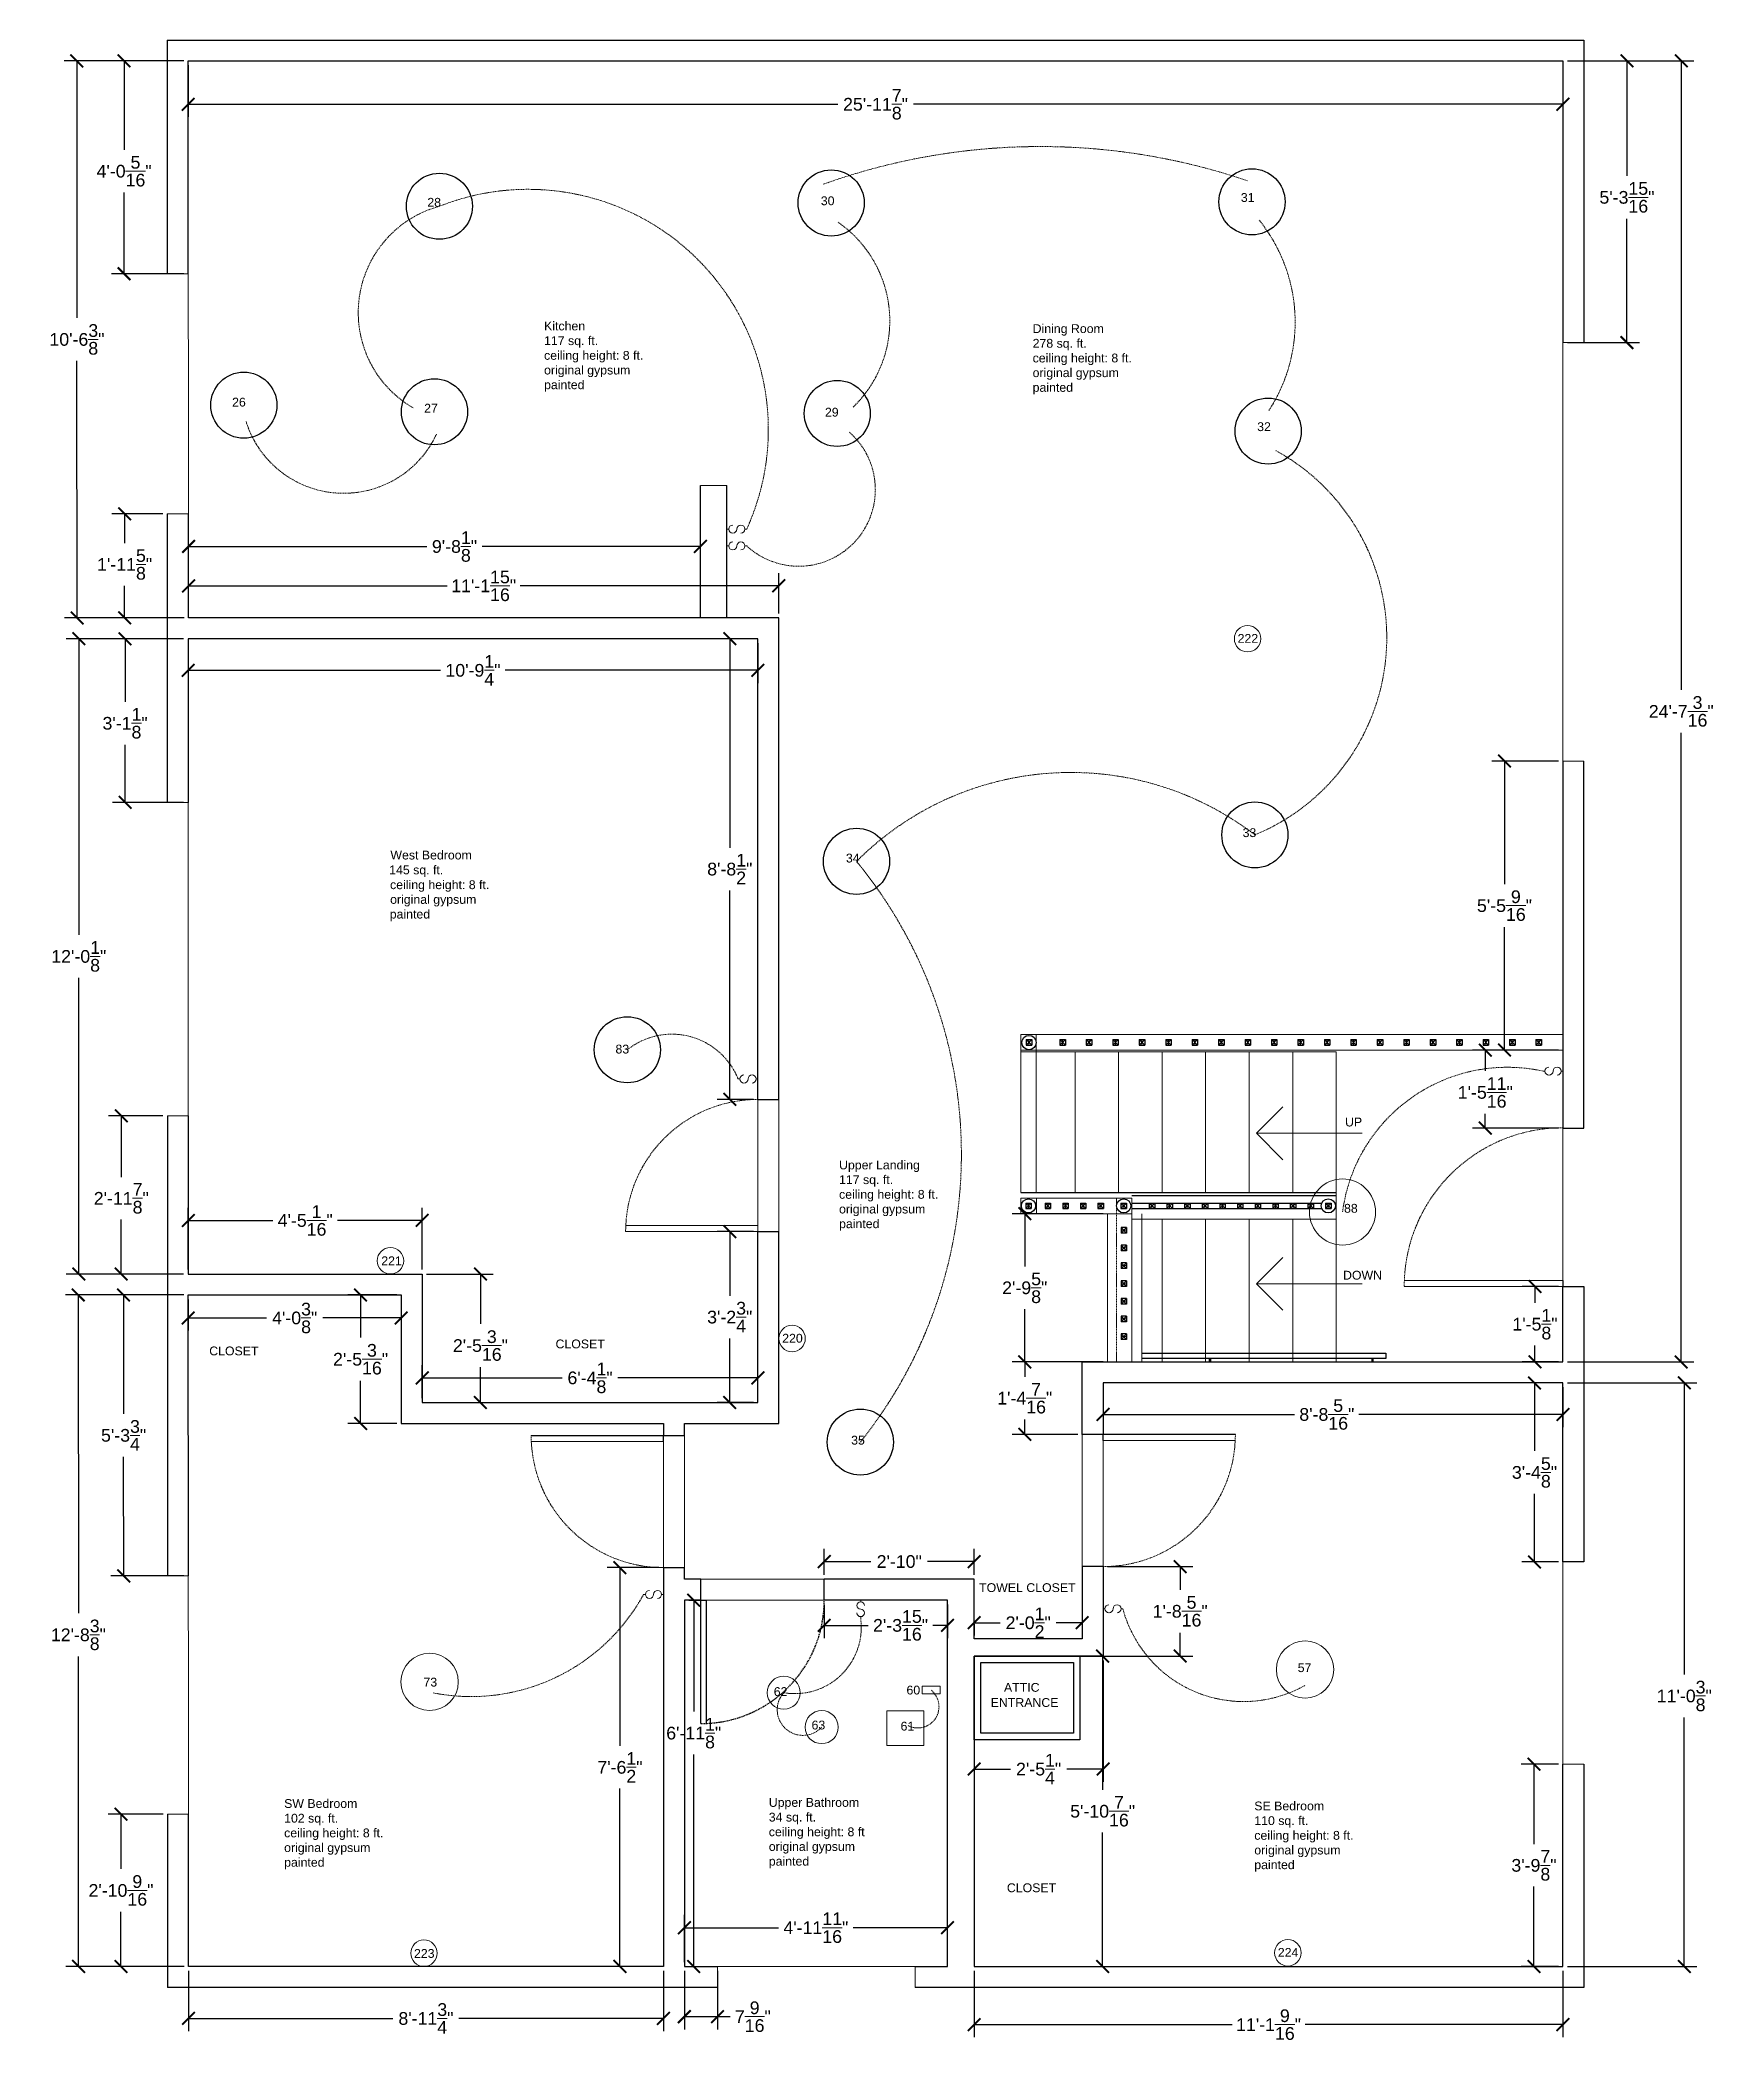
# Model space of a CAD drawing. Header units: inches. Extents: x 6 to 388, y 74 to 528.
import ezdxf

# ---------------------------------------------------------------- set-up
doc = ezdxf.new("R2010")
doc.units = ezdxf.units.IN
doc.header["$MEASUREMENT"] = 0
doc.linetypes.add('DASHED2', pattern=[0.375, 0.25, -0.125])
doc.layers.get('0').update_dxf_attribs({"lineweight": 9})
for name, color, linetype, lineweight in [('A201-Dimensions', 7, 'Continuous', 9), ('A201-Floorplan-2nd-floor', 7, 'Continuous', 9), ('A201-RCP', 7, 'Continuous', 9), ('A201-Text', 7, 'Continuous', 9), ('E201-Electrical-2nd-floor', 1, 'Continuous', 9)]:
    doc.layers.add(name, color=color, linetype=linetype, lineweight=lineweight)
doc.styles.add('Annotative', font='Arial.ttf')
doc.styles.add('Small', font='Arial.ttf', dxfattribs={"height": 0.125})
doc.styles.get("Standard").update_dxf_attribs({"font": 'Arial.ttf'})
doc.dimstyles.new('Annotative', dxfattribs={"dimtxt": 0.18, "dimasz": 0.18, "dimexe": 0.18, "dimexo": 0.0625, "dimgap": 0.09, "dimtad": 0, "dimtih": 1, "dimtoh": 1, "dimdec": 4, "dimzin": 0, "dimdsep": 46, "dimlunit": 4, "dimtxsty": 'Annotative', "dimblk": 'ARCHTICK', "dimblk1": 'ARCHTICK', "dimblk2": 'ARCHTICK', "dimcen": 0.09, "dimadec": 0, "dimazin": 0, "dimtfac": 1, "dimtdec": 4, "dimtofl": 0, "dimtmove": 0, "dimatfit": 3, "dimldrblk": 'ARCHTICK', "dimfxl": 1, "dimtolj": 1, "dimtzin": 0, "dimarcsym": 0})

# ---------------------------------------------------------------- blocks, each defined once
blk = doc.blocks.new('L2-banister-rail')
at = {"layer": 'A201-Floorplan-2nd-floor', "lineweight": -3}
for p, q in [((292.34, -354.55), (291.09, -355.8)), ((292.34, -355.8), (291.09, -354.55)), ((291.09, -354.55), (291.09, -355.8)), ((291.09, -354.55), (292.34, -354.55)), ((291.09, -355.8), (292.34, -355.8)), ((292.34, -354.55), (292.34, -355.8))]:
    blk.add_line(p, q, dxfattribs=at)
at = {"layer": 'A201-Floorplan-2nd-floor', "lineweight": 5}
blk.add_line((291.71, -355.8), (291.71, -354.55), dxfattribs=at)
blk = doc.blocks.new('L1-pt-5-bannister-ball')
at = {"layer": 'A201-Floorplan-2nd-floor', "lineweight": -3}
blk.add_circle((298.59, -355.2), 1.61, dxfattribs=at)
at = {"color": 1, "lineweight": 5}
blk.add_blockref('L2-banister-rail', (6.88, -0.02), dxfattribs=at)
blk = doc.blocks.new('L2-SW-bannister-ball')
at = {"layer": 'A201-Floorplan-2nd-floor', "lineweight": -3}
blk.add_circle((231.61, -355.22), 1.62, dxfattribs=at)
at = {"color": 1, "lineweight": 5}
blk.add_blockref('L2-banister-rail', (-60.1, -0.01), dxfattribs=at)
blk = doc.blocks.new('L2-south-stairway-handrail-to-L1')
at = {"layer": 'A201-Floorplan-2nd-floor', "lineweight": -3}
for p, q in [((-44.12, 1.25), (11.23, 1.25)), ((11.23, 0), (-44.12, 0)), ((-28.71, -0.75), (-28.71, 0)), ((-28.46, -0.75), (-28.46, 0)), ((8.09, 0), (8.09, -0.75)), ((8.34, 0), (8.34, -0.75)), ((11.23, 1.25), (11.23, 0))]:
    blk.add_line(p, q, dxfattribs=at)
blk = doc.blocks.new('L1-arrow')
at = {"lineweight": 5}
for p, q in [((188.32, -365.98), (182.32, -359.98)), ((182.32, -365.98), (164.32, -365.98)), ((182.32, -365.98), (188.32, -365.98)), ((188.32, -365.98), (182.32, -371.98))]:
    blk.add_line(p, q, dxfattribs=at)
blk = doc.blocks.new('_ArchTick')
at = {"color": 0, "linetype": 'ByBlock', "lineweight": 30, "const_width": 0.15}
blk.add_lwpolyline([(-0.5, -0.5), (0.5, 0.5)], dxfattribs=at)
blk = doc.blocks.new('*D604')
at = {"layer": 'A201-Dimensions', "color": 0, "lineweight": -2, "transparency": 16777216}
for p, q in [((39.7, 242.17), (39.7, 235.07)), ((88.04, 242.17), (88.04, 235.07)), ((39.7, 237.95), (57.5, 237.95)), ((88.04, 237.95), (70.24, 237.95))]:
    blk.add_line(p, q, dxfattribs=at)
at = {"layer": 'A201-Dimensions', "color": 0, "lineweight": -2, "transparency": 16777216, "xscale": 2.88, "yscale": 2.88, "zscale": 2.88, "rotation": 180}
blk.add_blockref('_ArchTick', (39.7, 237.95), dxfattribs=at)
at = {"layer": 'A201-Dimensions', "color": 0, "lineweight": -2, "transparency": 16777216, "xscale": 2.88, "yscale": 2.88, "zscale": 2.88}
blk.add_blockref('_ArchTick', (88.04, 237.95), dxfattribs=at)
at = {"layer": 'A201-Dimensions', "color": 0, "lineweight": 5, "transparency": 16777216, "insert": (63.87, 237.95), "char_height": 2.88, "attachment_point": 5, "style": 'Annotative'}
blk.add_mtext('\\A1;4\'-0{\\H1x;\\S3/8;}"', dxfattribs=at)
blk = doc.blocks.new('*D606')
at = {"layer": 'A201-Dimensions', "color": 0, "lineweight": -2, "transparency": 16777216}
for p, q in [((93.79, 247.92), (108.88, 247.92)), ((106, 247.92), (106, 236.58)), ((106, 218.76), (106, 226.81)), ((93.79, 218.76), (108.88, 218.76))]:
    blk.add_line(p, q, dxfattribs=at)
at = {"layer": 'A201-Dimensions', "color": 0, "lineweight": -2, "transparency": 16777216, "xscale": 2.88, "yscale": 2.88, "zscale": 2.88}
for p, rotation in [((106, 247.92), 90), ((106, 218.76), 270)]:
    blk.add_blockref('_ArchTick', p, dxfattribs=dict(at, rotation=rotation))
at = {"layer": 'A201-Dimensions', "color": 0, "lineweight": 5, "transparency": 16777216, "insert": (106, 231.69), "char_height": 2.88, "attachment_point": 5, "style": 'Annotative'}
blk.add_mtext('\\A1;2\'-5{\\H1x;\\S3/16;}"', dxfattribs=at)
blk = doc.blocks.new('*D607')
at = {"layer": 'A201-Dimensions', "color": 0, "lineweight": -2, "transparency": 16777216}
for p, q in [((39.67, 391.04), (39.67, 382)), ((168.94, 391.04), (168.94, 382)), ((39.67, 384.88), (96.96, 384.88)), ((168.94, 384.88), (111.65, 384.88))]:
    blk.add_line(p, q, dxfattribs=at)
at = {"layer": 'A201-Dimensions', "color": 0, "lineweight": -2, "transparency": 16777216, "xscale": 2.88, "yscale": 2.88, "zscale": 2.88, "rotation": 180}
blk.add_blockref('_ArchTick', (39.67, 384.88), dxfattribs=at)
at = {"layer": 'A201-Dimensions', "color": 0, "lineweight": -2, "transparency": 16777216, "xscale": 2.88, "yscale": 2.88, "zscale": 2.88}
blk.add_blockref('_ArchTick', (168.94, 384.88), dxfattribs=at)
at = {"layer": 'A201-Dimensions', "color": 0, "lineweight": 5, "transparency": 16777216, "insert": (104.31, 384.88), "char_height": 2.88, "attachment_point": 5, "style": 'Annotative'}
blk.add_mtext('\\A1;10\'-9{\\H1x;\\S1/4;}"', dxfattribs=at)
blk = doc.blocks.new('*D608')
at = {"layer": 'A201-Dimensions', "color": 0, "lineweight": -2, "transparency": 16777216}
for p, q in [((39.7, 522.16), (39.7, 510.43)), ((351.57, 522.16), (351.57, 510.43)), ((39.7, 513.31), (187.06, 513.31)), ((351.57, 513.31), (204.21, 513.31))]:
    blk.add_line(p, q, dxfattribs=at)
at = {"layer": 'A201-Dimensions', "color": 0, "lineweight": -2, "transparency": 16777216, "xscale": 2.88, "yscale": 2.88, "zscale": 2.88, "rotation": 180}
blk.add_blockref('_ArchTick', (39.7, 513.31), dxfattribs=at)
at = {"layer": 'A201-Dimensions', "color": 0, "lineweight": -2, "transparency": 16777216, "xscale": 2.88, "yscale": 2.88, "zscale": 2.88}
blk.add_blockref('_ArchTick', (351.57, 513.31), dxfattribs=at)
at = {"layer": 'A201-Dimensions', "color": 0, "lineweight": 5, "transparency": 16777216, "insert": (195.63, 513.31), "char_height": 2.88, "attachment_point": 5, "style": 'Annotative'}
blk.add_mtext('\\A1;25\'-11{\\H1x;\\S7/8;}"', dxfattribs=at)
blk = doc.blocks.new('*D609')
at = {"layer": 'A201-Dimensions', "color": 0, "lineweight": -2, "transparency": 16777216}
for p, q in [((153.26, 173.93), (157.27, 173.93)), ((154.39, 173.93), (154.39, 148.63)), ((154.39, 90.83), (154.39, 138.9)), ((153.26, 90.83), (157.27, 90.83))]:
    blk.add_line(p, q, dxfattribs=at)
at = {"layer": 'A201-Dimensions', "color": 0, "lineweight": -2, "transparency": 16777216, "xscale": 2.88, "yscale": 2.88, "zscale": 2.88}
for p, rotation in [((154.39, 173.93), 90), ((154.39, 90.83), 270)]:
    blk.add_blockref('_ArchTick', p, dxfattribs=dict(at, rotation=rotation))
at = {"layer": 'A201-Dimensions', "color": 0, "lineweight": 5, "transparency": 16777216, "insert": (154.39, 143.76), "char_height": 2.88, "attachment_point": 5, "style": 'Annotative'}
blk.add_mtext('\\A1;6\'-11{\\H1x;\\S1/8;}"', dxfattribs=at)
blk = doc.blocks.new('*D610')
at = {"layer": 'A201-Dimensions', "color": 0, "lineweight": -2, "transparency": 16777216}
for p, q in [((247.26, 222.22), (247.26, 213.18)), ((351.57, 222.22), (351.57, 213.18)), ((247.26, 216.06), (290.71, 216.06)), ((351.57, 216.06), (305.3, 216.06))]:
    blk.add_line(p, q, dxfattribs=at)
at = {"layer": 'A201-Dimensions', "color": 0, "lineweight": -2, "transparency": 16777216, "xscale": 2.88, "yscale": 2.88, "zscale": 2.88, "rotation": 180}
blk.add_blockref('_ArchTick', (247.26, 216.06), dxfattribs=at)
at = {"layer": 'A201-Dimensions', "color": 0, "lineweight": -2, "transparency": 16777216, "xscale": 2.88, "yscale": 2.88, "zscale": 2.88}
blk.add_blockref('_ArchTick', (351.57, 216.06), dxfattribs=at)
at = {"layer": 'A201-Dimensions', "color": 0, "lineweight": 5, "transparency": 16777216, "insert": (298.01, 216.06), "char_height": 2.88, "attachment_point": 5, "style": 'Annotative'}
blk.add_mtext('\\A1;8\'-8{\\H1x;\\S5/16;}"', dxfattribs=at)
blk = doc.blocks.new('*D611')
at = {"layer": 'A201-Dimensions', "color": 0, "lineweight": -2, "transparency": 16777216}
for p, q in [((352.57, 223.22), (381.98, 223.22)), ((379.1, 223.22), (379.1, 157.07)), ((379.1, 90.83), (379.1, 147.3)), ((352.57, 90.83), (381.98, 90.83))]:
    blk.add_line(p, q, dxfattribs=at)
at = {"layer": 'A201-Dimensions', "color": 0, "lineweight": -2, "transparency": 16777216, "xscale": 2.88, "yscale": 2.88, "zscale": 2.88}
for p, rotation in [((379.1, 223.22), 90), ((379.1, 90.83), 270)]:
    blk.add_blockref('_ArchTick', p, dxfattribs=dict(at, rotation=rotation))
at = {"layer": 'A201-Dimensions', "color": 0, "lineweight": 5, "transparency": 16777216, "insert": (379.1, 152.19), "char_height": 2.88, "attachment_point": 5, "style": 'Annotative'}
blk.add_mtext('\\A1;11\'-0{\\H1x;\\S3/8;}"', dxfattribs=at)
blk = doc.blocks.new('*D579')
at = {"layer": 'A201-Dimensions', "color": 0, "lineweight": -2, "transparency": 16777216}
for p, q in [((33.95, 420.41), (22.41, 420.41)), ((25.29, 420.41), (25.29, 413.75)), ((25.29, 396.79), (25.29, 404.08)), ((33.95, 396.79), (22.41, 396.79))]:
    blk.add_line(p, q, dxfattribs=at)
at = {"layer": 'A201-Dimensions', "color": 0, "lineweight": -2, "transparency": 16777216, "xscale": 2.88, "yscale": 2.88, "zscale": 2.88}
for p, rotation in [((25.29, 420.41), 90), ((25.29, 396.79), 270)]:
    blk.add_blockref('_ArchTick', p, dxfattribs=dict(at, rotation=rotation))
at = {"layer": 'A201-Dimensions', "color": 0, "lineweight": 5, "transparency": 16777216, "insert": (25.29, 408.91), "char_height": 2.88, "attachment_point": 5, "style": 'Annotative'}
blk.add_mtext('\\A1;1\'-11{\\H1x;\\S5/8;}"', dxfattribs=at)
blk = doc.blocks.new('*D580')
at = {"layer": 'A201-Dimensions', "color": 0, "lineweight": -2, "transparency": 16777216}
for p, q in [((33.98, 283.79), (21.65, 283.79)), ((24.53, 283.79), (24.53, 269.9)), ((24.53, 247.92), (24.53, 260.28)), ((33.98, 247.92), (21.65, 247.92))]:
    blk.add_line(p, q, dxfattribs=at)
at = {"layer": 'A201-Dimensions', "color": 0, "lineweight": -2, "transparency": 16777216, "xscale": 2.88, "yscale": 2.88, "zscale": 2.88}
for p, rotation in [((24.53, 283.79), 90), ((24.53, 247.92), 270)]:
    blk.add_blockref('_ArchTick', p, dxfattribs=dict(at, rotation=rotation))
at = {"layer": 'A201-Dimensions', "color": 0, "lineweight": 5, "transparency": 16777216, "insert": (24.53, 265.09), "char_height": 2.88, "attachment_point": 5, "style": 'Annotative'}
blk.add_mtext('\\A1;2\'-11{\\H1x;\\S7/8;}"', dxfattribs=at)
blk = doc.blocks.new('*D581')
at = {"layer": 'A201-Dimensions', "color": 0, "lineweight": -2, "transparency": 16777216}
for p, q in [((34.01, 125.39), (21.58, 125.39)), ((24.46, 125.39), (24.46, 112.95)), ((24.46, 90.83), (24.46, 103.18)), ((34.02, 90.83), (21.58, 90.83))]:
    blk.add_line(p, q, dxfattribs=at)
at = {"layer": 'A201-Dimensions', "color": 0, "lineweight": -2, "transparency": 16777216, "xscale": 2.88, "yscale": 2.88, "zscale": 2.88}
for p, rotation in [((24.46, 125.39), 90), ((24.46, 90.83), 270)]:
    blk.add_blockref('_ArchTick', p, dxfattribs=dict(at, rotation=rotation))
at = {"layer": 'A201-Dimensions', "color": 0, "lineweight": 5, "transparency": 16777216, "insert": (24.46, 108.07), "char_height": 2.88, "attachment_point": 5, "style": 'Annotative'}
blk.add_mtext('\\A1;2\'-10{\\H1x;\\S9/16;}"', dxfattribs=at)
blk = doc.blocks.new('attic-entrance')
at = {"layer": 'A201-Floorplan-2nd-floor', "lineweight": 30}
blk.add_lwpolyline([(24, -19), (0, -19), (0, 0), (24, 0)], close=True, dxfattribs=at)
at = {"layer": 'A201-Text', "lineweight": 5}
for s, p in [('ATTIC', (6.76, -8.11)), ('ENTRANCE', (3.75, -11.55))]:
    blk.add_text(s, height=2, dxfattribs=at).set_placement(p)
blk = doc.blocks.new('*D582')
at = {"layer": 'A201-Dimensions', "color": 0, "lineweight": -2, "transparency": 16777216}
for p, q in [((218.01, 168.8), (223.92, 168.8)), ((218.01, 168.45), (218.01, 165.92)), ((242.51, 168.8), (236.6, 168.8)), ((242.51, 168.45), (242.51, 165.92))]:
    blk.add_line(p, q, dxfattribs=at)
at = {"layer": 'A201-Dimensions', "color": 0, "lineweight": -2, "transparency": 16777216, "xscale": 2.88, "yscale": 2.88, "zscale": 2.88, "rotation": 180}
blk.add_blockref('_ArchTick', (218.01, 168.8), dxfattribs=at)
at = {"layer": 'A201-Dimensions', "color": 0, "lineweight": -2, "transparency": 16777216, "xscale": 2.88, "yscale": 2.88, "zscale": 2.88}
blk.add_blockref('_ArchTick', (242.51, 168.8), dxfattribs=at)
at = {"layer": 'A201-Dimensions', "color": 0, "lineweight": 5, "transparency": 16777216, "insert": (230.26, 168.8), "char_height": 2.88, "attachment_point": 5, "style": 'Annotative'}
blk.add_mtext('\\A1;2\'-0{\\H1x;\\S1/2;}"', dxfattribs=at)
blk = doc.blocks.new('*D583')
at = {"layer": 'A201-Dimensions', "color": 0, "lineweight": -2, "transparency": 16777216}
for p, q in [((152.26, 89.83), (152.26, 76.55)), ((159.81, 89.83), (159.81, 76.55)), ((152.26, 79.43), (159.81, 79.43)), ((159.81, 79.43), (162.69, 79.43))]:
    blk.add_line(p, q, dxfattribs=at)
at = {"layer": 'A201-Dimensions', "color": 0, "lineweight": -2, "transparency": 16777216, "xscale": 2.88, "yscale": 2.88, "zscale": 2.88, "rotation": 180}
blk.add_blockref('_ArchTick', (152.26, 79.43), dxfattribs=at)
at = {"layer": 'A201-Dimensions', "color": 0, "lineweight": -2, "transparency": 16777216, "xscale": 2.88, "yscale": 2.88, "zscale": 2.88}
blk.add_blockref('_ArchTick', (159.81, 79.43), dxfattribs=at)
at = {"layer": 'A201-Dimensions', "color": 0, "lineweight": 5, "transparency": 16777216, "insert": (167.8, 79.43), "char_height": 2.88, "attachment_point": 5, "style": 'Annotative'}
blk.add_mtext('\\A1;7{\\H1x;\\S9/16;}"', dxfattribs=at)
blk = doc.blocks.new('*D584')
at = {"layer": 'A201-Dimensions', "color": 0, "lineweight": -2, "transparency": 16777216}
for p, q in [((184.01, 179.68), (184.01, 185.55)), ((184.01, 182.67), (194.6, 182.67)), ((218.01, 182.67), (207.42, 182.67)), ((218.01, 179.68), (218.01, 185.55))]:
    blk.add_line(p, q, dxfattribs=at)
at = {"layer": 'A201-Dimensions', "color": 0, "lineweight": -2, "transparency": 16777216, "xscale": 2.88, "yscale": 2.88, "zscale": 2.88, "rotation": 180}
blk.add_blockref('_ArchTick', (184.01, 182.67), dxfattribs=at)
at = {"layer": 'A201-Dimensions', "color": 0, "lineweight": -2, "transparency": 16777216, "xscale": 2.88, "yscale": 2.88, "zscale": 2.88}
blk.add_blockref('_ArchTick', (218.01, 182.67), dxfattribs=at)
at = {"layer": 'A201-Dimensions', "color": 0, "lineweight": 5, "transparency": 16777216, "insert": (201.01, 182.67), "char_height": 2.88, "attachment_point": 5, "style": 'Annotative'}
blk.add_mtext('\\A1;2\'-10"', dxfattribs=at)
blk = doc.blocks.new('*D585')
at = {"layer": 'A201-Dimensions', "color": 0, "lineweight": -2, "transparency": 16777216}
for p, q in [((38.72, 243.17), (22.17, 243.16)), ((25.05, 243.16), (25.06, 216.18)), ((25.07, 179.41), (25.06, 206.46)), ((38.74, 179.42), (22.19, 179.41))]:
    blk.add_line(p, q, dxfattribs=at)
at = {"layer": 'A201-Dimensions', "color": 0, "lineweight": -2, "transparency": 16777216, "xscale": 2.88, "yscale": 2.88, "zscale": 2.88}
for p, rotation in [((25.05, 243.16), 90.01894943172167), ((25.07, 179.41), 270.0189494317216)]:
    blk.add_blockref('_ArchTick', p, dxfattribs=dict(at, rotation=rotation))
at = {"layer": 'A201-Dimensions', "color": 0, "lineweight": 5, "transparency": 16777216, "insert": (25.06, 211.32), "char_height": 2.88, "attachment_point": 5, "style": 'Annotative'}
blk.add_mtext('\\A1;5\'-3{\\H1x;\\S3/4;}"', dxfattribs=at)
blk = doc.blocks.new('*D586')
at = {"layer": 'A201-Dimensions', "color": 0, "lineweight": -2, "transparency": 16777216}
for p, q in [((247.26, 261.6), (226.6, 261.6)), ((229.48, 261.6), (229.48, 249.65)), ((229.48, 227.97), (229.48, 239.93)), ((247.26, 227.97), (226.6, 227.97))]:
    blk.add_line(p, q, dxfattribs=at)
at = {"layer": 'A201-Dimensions', "color": 0, "lineweight": -2, "transparency": 16777216, "xscale": 2.88, "yscale": 2.88, "zscale": 2.88}
for p, rotation in [((229.48, 261.6), 90), ((229.48, 227.97), 270)]:
    blk.add_blockref('_ArchTick', p, dxfattribs=dict(at, rotation=rotation))
at = {"layer": 'A201-Dimensions', "color": 0, "lineweight": 5, "transparency": 16777216, "insert": (229.48, 244.79), "char_height": 2.88, "attachment_point": 5, "style": 'Annotative'}
blk.add_mtext('\\A1;2\'-9{\\H1x;\\S5/8;}"', dxfattribs=at)
blk = doc.blocks.new('*D587')
at = {"layer": 'A201-Dimensions', "color": 0, "lineweight": -2, "transparency": 16777216}
for p, q in [((241.51, 227.97), (226.6, 227.97)), ((229.48, 227.97), (229.48, 224.57)), ((229.48, 211.54), (229.48, 214.94)), ((241.51, 211.54), (226.6, 211.54))]:
    blk.add_line(p, q, dxfattribs=at)
at = {"layer": 'A201-Dimensions', "color": 0, "lineweight": -2, "transparency": 16777216, "xscale": 2.88, "yscale": 2.88, "zscale": 2.88}
for p, rotation in [((229.48, 227.97), 90), ((229.48, 211.54), 270)]:
    blk.add_blockref('_ArchTick', p, dxfattribs=dict(at, rotation=rotation))
at = {"layer": 'A201-Dimensions', "color": 0, "lineweight": 5, "transparency": 16777216, "insert": (229.48, 219.75), "char_height": 2.88, "attachment_point": 5, "style": 'Annotative'}
blk.add_mtext('\\A1;1\'-4{\\H1x;\\S7/16;}"', dxfattribs=at)
blk = doc.blocks.new('*D588')
at = {"layer": 'A201-Dimensions', "color": 0, "lineweight": -2, "transparency": 16777216}
for p, q in [((167.94, 257.53), (159.68, 257.53)), ((162.56, 257.53), (162.56, 243)), ((162.56, 218.76), (162.56, 233.29)), ((167.94, 218.76), (159.68, 218.76))]:
    blk.add_line(p, q, dxfattribs=at)
at = {"layer": 'A201-Dimensions', "color": 0, "lineweight": -2, "transparency": 16777216, "xscale": 2.88, "yscale": 2.88, "zscale": 2.88}
for p, rotation in [((162.56, 257.53), 90), ((162.56, 218.76), 270)]:
    blk.add_blockref('_ArchTick', p, dxfattribs=dict(at, rotation=rotation))
at = {"layer": 'A201-Dimensions', "color": 0, "lineweight": 5, "transparency": 16777216, "insert": (162.56, 238.15), "char_height": 2.88, "attachment_point": 5, "style": 'Annotative'}
blk.add_mtext('\\A1;3\'-2{\\H1x;\\S3/4;}"', dxfattribs=at)
blk = doc.blocks.new('*D589')
at = {"layer": 'A201-Dimensions', "color": 0, "lineweight": -2, "transparency": 16777216}
for p, q in [((248.26, 181.54), (267.62, 181.54)), ((264.74, 181.54), (264.74, 176.26)), ((264.74, 161.25), (264.74, 166.54)), ((248.26, 161.25), (267.62, 161.25))]:
    blk.add_line(p, q, dxfattribs=at)
at = {"layer": 'A201-Dimensions', "color": 0, "lineweight": -2, "transparency": 16777216, "xscale": 2.88, "yscale": 2.88, "zscale": 2.88}
for p, rotation in [((264.74, 181.54), 90), ((264.74, 161.25), 270)]:
    blk.add_blockref('_ArchTick', p, dxfattribs=dict(at, rotation=rotation))
at = {"layer": 'A201-Dimensions', "color": 0, "lineweight": 5, "transparency": 16777216, "insert": (264.74, 171.4), "char_height": 2.88, "attachment_point": 5, "style": 'Annotative'}
blk.add_mtext('\\A1;1\'-8{\\H1x;\\S5/16;}"', dxfattribs=at)
blk = doc.blocks.new('*D590')
at = {"layer": 'A201-Dimensions', "color": 0, "lineweight": -2, "transparency": 16777216}
for p, q in [((350.57, 136.7), (342.12, 136.7)), ((345, 136.7), (345, 118.6)), ((345, 90.83), (345, 108.93)), ((350.57, 90.83), (342.12, 90.83))]:
    blk.add_line(p, q, dxfattribs=at)
at = {"layer": 'A201-Dimensions', "color": 0, "lineweight": -2, "transparency": 16777216, "xscale": 2.88, "yscale": 2.88, "zscale": 2.88}
for p, rotation in [((345, 136.7), 90), ((345, 90.83), 270)]:
    blk.add_blockref('_ArchTick', p, dxfattribs=dict(at, rotation=rotation))
at = {"layer": 'A201-Dimensions', "color": 0, "lineweight": 5, "transparency": 16777216, "insert": (345, 113.76), "char_height": 2.88, "attachment_point": 5, "style": 'Annotative'}
blk.add_mtext('\\A1;3\'-9{\\H1x;\\S7/8;}"', dxfattribs=at)
blk = doc.blocks.new('*D591')
at = {"layer": 'A201-Dimensions', "color": 0, "lineweight": -2, "transparency": 16777216}
for p, q in [((218.01, 160.25), (218.01, 132.72)), ((247.26, 160.25), (247.26, 132.72)), ((218.01, 135.6), (226.25, 135.6)), ((247.26, 135.6), (239.02, 135.6))]:
    blk.add_line(p, q, dxfattribs=at)
at = {"layer": 'A201-Dimensions', "color": 0, "lineweight": -2, "transparency": 16777216, "xscale": 2.88, "yscale": 2.88, "zscale": 2.88, "rotation": 180}
blk.add_blockref('_ArchTick', (218.01, 135.6), dxfattribs=at)
at = {"layer": 'A201-Dimensions', "color": 0, "lineweight": -2, "transparency": 16777216, "xscale": 2.88, "yscale": 2.88, "zscale": 2.88}
blk.add_blockref('_ArchTick', (247.26, 135.6), dxfattribs=at)
at = {"layer": 'A201-Dimensions', "color": 0, "lineweight": 5, "transparency": 16777216, "insert": (232.63, 135.6), "char_height": 2.88, "attachment_point": 5, "style": 'Annotative'}
blk.add_mtext('\\A1;2\'-5{\\H1x;\\S1/4;}"', dxfattribs=at)
blk = doc.blocks.new('*D688')
at = {"layer": 'A201-Dimensions', "color": 0, "lineweight": -2, "transparency": 16777216}
for p, q in [((184.01, 172.93), (184.01, 165.33)), ((211.94, 172.93), (211.94, 165.33)), ((184.01, 168.21), (193.97, 168.21)), ((211.94, 168.21), (208.62, 168.21))]:
    blk.add_line(p, q, dxfattribs=at)
at = {"layer": 'A201-Dimensions', "color": 0, "lineweight": -2, "transparency": 16777216, "xscale": 2.88, "yscale": 2.88, "zscale": 2.88, "rotation": 180}
blk.add_blockref('_ArchTick', (184.01, 168.21), dxfattribs=at)
at = {"layer": 'A201-Dimensions', "color": 0, "lineweight": -2, "transparency": 16777216, "xscale": 2.88, "yscale": 2.88, "zscale": 2.88}
blk.add_blockref('_ArchTick', (211.94, 168.21), dxfattribs=at)
at = {"layer": 'A201-Dimensions', "color": 0, "lineweight": 5, "transparency": 16777216, "insert": (201.3, 168.21), "char_height": 2.88, "attachment_point": 5, "style": 'Annotative'}
blk.add_mtext('\\A1;2\'-3{\\H1x;\\S15/16;}"', dxfattribs=at)
blk = doc.blocks.new('*D593')
at = {"layer": 'A201-Dimensions', "color": 0, "lineweight": -2, "transparency": 16777216}
for p, q in [((38.67, 392.04), (22.51, 392.04)), ((25.39, 392.04), (25.39, 377.73)), ((25.39, 354.92), (25.39, 368.01)), ((38.68, 354.92), (22.51, 354.92))]:
    blk.add_line(p, q, dxfattribs=at)
at = {"layer": 'A201-Dimensions', "color": 0, "lineweight": -2, "transparency": 16777216, "xscale": 2.88, "yscale": 2.88, "zscale": 2.88}
for p, rotation in [((25.39, 392.04), 90), ((25.39, 354.92), 270)]:
    blk.add_blockref('_ArchTick', p, dxfattribs=dict(at, rotation=rotation))
at = {"layer": 'A201-Dimensions', "color": 0, "lineweight": 5, "transparency": 16777216, "insert": (25.39, 372.87), "char_height": 2.88, "attachment_point": 5, "style": 'Annotative'}
blk.add_mtext('\\A1;3\'-1{\\H1x;\\S1/8;}"', dxfattribs=at)
blk = doc.blocks.new('*D594')
at = {"layer": 'A201-Dimensions', "color": 0, "lineweight": -2, "transparency": 16777216}
for p, q in [((167.94, 392.04), (159.69, 392.04)), ((162.57, 392.04), (162.57, 344.62)), ((162.57, 287.53), (162.57, 334.95)), ((167.94, 287.53), (159.69, 287.53))]:
    blk.add_line(p, q, dxfattribs=at)
at = {"layer": 'A201-Dimensions', "color": 0, "lineweight": -2, "transparency": 16777216, "xscale": 2.88, "yscale": 2.88, "zscale": 2.88}
for p, rotation in [((162.57, 392.04), 90), ((162.57, 287.53), 270)]:
    blk.add_blockref('_ArchTick', p, dxfattribs=dict(at, rotation=rotation))
at = {"layer": 'A201-Dimensions', "color": 0, "lineweight": 5, "transparency": 16777216, "insert": (162.57, 339.79), "char_height": 2.88, "attachment_point": 5, "style": 'Annotative'}
blk.add_mtext('\\A1;8\'-8{\\H1x;\\S1/2;}"', dxfattribs=at)
blk = doc.blocks.new('*D595')
at = {"layer": 'A201-Dimensions', "color": 0, "lineweight": -2, "transparency": 16777216}
for p, q in [((38.7, 523.16), (22.29, 523.16)), ((25.17, 523.16), (25.17, 502.98)), ((25.17, 474.85), (25.17, 493.26)), ((38.73, 474.85), (22.29, 474.85))]:
    blk.add_line(p, q, dxfattribs=at)
at = {"layer": 'A201-Dimensions', "color": 0, "lineweight": -2, "transparency": 16777216, "xscale": 2.88, "yscale": 2.88, "zscale": 2.88}
for p, rotation in [((25.17, 523.16), 90), ((25.17, 474.85), 270)]:
    blk.add_blockref('_ArchTick', p, dxfattribs=dict(at, rotation=rotation))
at = {"layer": 'A201-Dimensions', "color": 0, "lineweight": 5, "transparency": 16777216, "insert": (25.17, 498.12), "char_height": 2.88, "attachment_point": 5, "style": 'Annotative'}
blk.add_mtext('\\A1;4\'-0{\\H1x;\\S5/16;}"', dxfattribs=at)
blk = doc.blocks.new('*D596')
at = {"layer": 'A201-Dimensions', "color": 0, "lineweight": -2, "transparency": 16777216}
for p, q in [((352.57, 523.16), (368.97, 523.16)), ((366.09, 523.16), (366.09, 497.08)), ((366.09, 459.23), (366.09, 487.31)), ((352.57, 459.23), (368.97, 459.23))]:
    blk.add_line(p, q, dxfattribs=at)
at = {"layer": 'A201-Dimensions', "color": 0, "lineweight": -2, "transparency": 16777216, "xscale": 2.88, "yscale": 2.88, "zscale": 2.88}
for p, rotation in [((366.09, 523.16), 90), ((366.09, 459.23), 270)]:
    blk.add_blockref('_ArchTick', p, dxfattribs=dict(at, rotation=rotation))
at = {"layer": 'A201-Dimensions', "color": 0, "lineweight": 5, "transparency": 16777216, "insert": (366.09, 492.19), "char_height": 2.88, "attachment_point": 5, "style": 'Annotative'}
blk.add_mtext('\\A1;5\'-3{\\H1x;\\S15/16;}"', dxfattribs=at)
blk = doc.blocks.new('*D597')
at = {"layer": 'A201-Dimensions', "color": 0, "lineweight": -2, "transparency": 16777216}
for p, q in [((39.78, 397.79), (39.78, 415.86)), ((39.78, 412.98), (93.81, 412.98)), ((155.92, 412.98), (106.43, 412.98)), ((155.92, 397.79), (155.92, 415.86))]:
    blk.add_line(p, q, dxfattribs=at)
at = {"layer": 'A201-Dimensions', "color": 0, "lineweight": -2, "transparency": 16777216, "xscale": 2.88, "yscale": 2.88, "zscale": 2.88, "rotation": 180}
blk.add_blockref('_ArchTick', (39.78, 412.98), dxfattribs=at)
at = {"layer": 'A201-Dimensions', "color": 0, "lineweight": -2, "transparency": 16777216, "xscale": 2.88, "yscale": 2.88, "zscale": 2.88}
blk.add_blockref('_ArchTick', (155.92, 412.98), dxfattribs=at)
at = {"layer": 'A201-Dimensions', "color": 0, "lineweight": 5, "transparency": 16777216, "insert": (100.12, 412.98), "char_height": 2.88, "attachment_point": 5, "style": 'Annotative'}
blk.add_mtext('\\A1;9\'-8{\\H1x;\\S1/8;}"', dxfattribs=at)
blk = doc.blocks.new('*D598')
at = {"layer": 'A201-Dimensions', "color": 0, "lineweight": -2, "transparency": 16777216}
for p, q in [((350.57, 364.29), (335.43, 364.29)), ((338.31, 364.29), (338.31, 336.39)), ((338.31, 298.72), (338.31, 326.62)), ((350.57, 298.72), (335.43, 298.72))]:
    blk.add_line(p, q, dxfattribs=at)
at = {"layer": 'A201-Dimensions', "color": 0, "lineweight": -2, "transparency": 16777216, "xscale": 2.88, "yscale": 2.88, "zscale": 2.88}
for p, rotation in [((338.31, 364.29), 90), ((338.31, 298.72), 270)]:
    blk.add_blockref('_ArchTick', p, dxfattribs=dict(at, rotation=rotation))
at = {"layer": 'A201-Dimensions', "color": 0, "lineweight": 5, "transparency": 16777216, "insert": (338.31, 331.5), "char_height": 2.88, "attachment_point": 5, "style": 'Annotative'}
blk.add_mtext('\\A1;5\'-5{\\H1x;\\S9/16;}"', dxfattribs=at)
blk = doc.blocks.new('*D599')
at = {"layer": 'A201-Dimensions', "color": 0, "lineweight": -2, "transparency": 16777216}
for p, q in [((350.57, 245.1), (342.35, 245.1)), ((345.23, 245.1), (345.23, 241.4)), ((345.23, 227.97), (345.23, 231.68)), ((350.57, 227.97), (342.35, 227.97))]:
    blk.add_line(p, q, dxfattribs=at)
at = {"layer": 'A201-Dimensions', "color": 0, "lineweight": -2, "transparency": 16777216, "xscale": 2.88, "yscale": 2.88, "zscale": 2.88}
for p, rotation in [((345.23, 245.1), 90), ((345.23, 227.97), 270)]:
    blk.add_blockref('_ArchTick', p, dxfattribs=dict(at, rotation=rotation))
at = {"layer": 'A201-Dimensions', "color": 0, "lineweight": 5, "transparency": 16777216, "insert": (345.23, 236.54), "char_height": 2.88, "attachment_point": 5, "style": 'Annotative'}
blk.add_mtext('\\A1;1\'-5{\\H1x;\\S1/8;}"', dxfattribs=at)
blk = doc.blocks.new('*D600')
at = {"layer": 'A201-Dimensions', "color": 0, "lineweight": -2, "transparency": 16777216}
for p, q in [((350.57, 298.72), (331.08, 298.72)), ((333.96, 298.72), (333.96, 293.98)), ((333.96, 281.04), (333.96, 284.26)), ((350.57, 281.04), (331.08, 281.04))]:
    blk.add_line(p, q, dxfattribs=at)
at = {"layer": 'A201-Dimensions', "color": 0, "lineweight": -2, "transparency": 16777216, "xscale": 2.88, "yscale": 2.88, "zscale": 2.88}
for p, rotation in [((333.96, 298.72), 90), ((333.96, 281.04), 270)]:
    blk.add_blockref('_ArchTick', p, dxfattribs=dict(at, rotation=rotation))
at = {"layer": 'A201-Dimensions', "color": 0, "lineweight": 5, "transparency": 16777216, "insert": (333.96, 289.12), "char_height": 2.88, "attachment_point": 5, "style": 'Annotative'}
blk.add_mtext('\\A1;1\'-5{\\H1x;\\S11/16;}"', dxfattribs=at)
blk = doc.blocks.new('*D601')
at = {"layer": 'A201-Dimensions', "color": 0, "lineweight": -2, "transparency": 16777216}
for p, q in [((350.57, 223.22), (342.24, 223.22)), ((345.12, 223.22), (345.12, 207.77)), ((345.12, 182.6), (345.12, 198.05)), ((350.57, 182.6), (342.24, 182.6))]:
    blk.add_line(p, q, dxfattribs=at)
at = {"layer": 'A201-Dimensions', "color": 0, "lineweight": -2, "transparency": 16777216, "xscale": 2.88, "yscale": 2.88, "zscale": 2.88}
for p, rotation in [((345.12, 223.22), 90), ((345.12, 182.6), 270)]:
    blk.add_blockref('_ArchTick', p, dxfattribs=dict(at, rotation=rotation))
at = {"layer": 'A201-Dimensions', "color": 0, "lineweight": 5, "transparency": 16777216, "insert": (345.12, 202.91), "char_height": 2.88, "attachment_point": 5, "style": 'Annotative'}
blk.add_mtext('\\A1;3\'-4{\\H1x;\\S5/8;}"', dxfattribs=at)
blk = doc.blocks.new('*D602')
at = {"layer": 'A201-Dimensions', "color": 0, "lineweight": -2, "transparency": 16777216}
for p, q in [((219.01, 161.25), (250.03, 161.25)), ((247.15, 161.25), (247.15, 130.87)), ((247.15, 90.83), (247.15, 121.2)), ((219.01, 90.83), (250.03, 90.83))]:
    blk.add_line(p, q, dxfattribs=at)
at = {"layer": 'A201-Dimensions', "color": 0, "lineweight": -2, "transparency": 16777216, "xscale": 2.88, "yscale": 2.88, "zscale": 2.88}
for p, rotation in [((247.15, 161.25), 90), ((247.15, 90.83), 270)]:
    blk.add_blockref('_ArchTick', p, dxfattribs=dict(at, rotation=rotation))
at = {"layer": 'A201-Dimensions', "color": 0, "lineweight": 5, "transparency": 16777216, "insert": (247.15, 126.04), "char_height": 2.88, "attachment_point": 5, "style": 'Annotative'}
blk.add_mtext('\\A1;5\'-10{\\H1x;\\S7/16;}"', dxfattribs=at)
blk = doc.blocks.new('*D603')
at = {"layer": 'A201-Dimensions', "color": 0, "lineweight": -2, "transparency": 16777216}
for p, q in [((87.04, 243.17), (75.93, 243.17)), ((78.81, 243.17), (78.81, 233.48)), ((78.81, 214.01), (78.81, 223.7)), ((87.04, 214.01), (75.93, 214.01))]:
    blk.add_line(p, q, dxfattribs=at)
at = {"layer": 'A201-Dimensions', "color": 0, "lineweight": -2, "transparency": 16777216, "xscale": 2.88, "yscale": 2.88, "zscale": 2.88}
for p, rotation in [((78.81, 243.17), 90), ((78.81, 214.01), 270)]:
    blk.add_blockref('_ArchTick', p, dxfattribs=dict(at, rotation=rotation))
at = {"layer": 'A201-Dimensions', "color": 0, "lineweight": 5, "transparency": 16777216, "insert": (78.81, 228.59), "char_height": 2.88, "attachment_point": 5, "style": 'Annotative'}
blk.add_mtext('\\A1;2\'-5{\\H1x;\\S3/16;}"', dxfattribs=at)
blk = doc.blocks.new('*D613')
at = {"layer": 'A201-Dimensions', "color": 0, "lineweight": -2, "transparency": 16777216}
for p, q in [((146.51, 181.3), (134.77, 181.3)), ((137.65, 181.3), (137.65, 140.84)), ((137.65, 90.83), (137.65, 131.17)), ((146.51, 90.83), (134.77, 90.83))]:
    blk.add_line(p, q, dxfattribs=at)
at = {"layer": 'A201-Dimensions', "color": 0, "lineweight": -2, "transparency": 16777216, "xscale": 2.88, "yscale": 2.88, "zscale": 2.88}
for p, rotation in [((137.65, 181.3), 90), ((137.65, 90.83), 270)]:
    blk.add_blockref('_ArchTick', p, dxfattribs=dict(at, rotation=rotation))
at = {"layer": 'A201-Dimensions', "color": 0, "lineweight": 5, "transparency": 16777216, "insert": (137.65, 136), "char_height": 2.88, "attachment_point": 5, "style": 'Annotative'}
blk.add_mtext('\\A1;7\'-6{\\H1x;\\S1/2;}"', dxfattribs=at)
blk = doc.blocks.new('bathroom-exhaust-61')
at = {"layer": 'A201-RCP', "lineweight": 5}
for p, q in [((-4.78, 3.39), (3.59, 3.39)), ((-4.78, -4.49), (-4.78, 3.39)), ((3.59, 3.39), (3.59, -4.49)), ((3.59, -4.49), (-4.78, -4.49))]:
    blk.add_line(p, q, dxfattribs=at)
at = {"layer": 'A201-RCP', "lineweight": 5, "insert": (-1.66, 0.92), "char_height": 2, "attachment_point": 1}
blk.add_mtext_dynamic_manual_height_columns('61', width=2.2873, gutter_width=10, heights=[0], dxfattribs=at)
blk = doc.blocks.new('*D670')
at = {"layer": 'A201-Dimensions', "color": 0, "lineweight": -2, "transparency": 16777216}
for p, q in [((39.77, 89.83), (39.77, 76.15)), ((147.51, 89.83), (147.51, 76.15)), ((39.77, 79.03), (86.16, 79.03)), ((147.51, 79.03), (101.12, 79.03))]:
    blk.add_line(p, q, dxfattribs=at)
at = {"layer": 'A201-Dimensions', "color": 0, "lineweight": -2, "transparency": 16777216, "xscale": 2.88, "yscale": 2.88, "zscale": 2.88, "rotation": 180}
blk.add_blockref('_ArchTick', (39.77, 79.03), dxfattribs=at)
at = {"layer": 'A201-Dimensions', "color": 0, "lineweight": -2, "transparency": 16777216, "xscale": 2.88, "yscale": 2.88, "zscale": 2.88}
blk.add_blockref('_ArchTick', (147.51, 79.03), dxfattribs=at)
at = {"layer": 'A201-Dimensions', "color": 0, "lineweight": 5, "transparency": 16777216, "insert": (93.64, 79.03), "char_height": 2.88, "attachment_point": 5, "style": 'Annotative'}
blk.add_mtext('\\A1;8\'-11{\\H1x;\\S3/4;}"', dxfattribs=at)
blk = doc.blocks.new('*D671')
at = {"layer": 'A201-Dimensions', "color": 0, "lineweight": -2, "transparency": 16777216}
for p, q in [((218.01, 89.83), (218.01, 74.75)), ((351.57, 89.83), (351.57, 74.75)), ((218.01, 77.63), (276.52, 77.63)), ((351.57, 77.63), (293.06, 77.63))]:
    blk.add_line(p, q, dxfattribs=at)
at = {"layer": 'A201-Dimensions', "color": 0, "lineweight": -2, "transparency": 16777216, "xscale": 2.88, "yscale": 2.88, "zscale": 2.88, "rotation": 180}
blk.add_blockref('_ArchTick', (218.01, 77.63), dxfattribs=at)
at = {"layer": 'A201-Dimensions', "color": 0, "lineweight": -2, "transparency": 16777216, "xscale": 2.88, "yscale": 2.88, "zscale": 2.88}
blk.add_blockref('_ArchTick', (351.57, 77.63), dxfattribs=at)
at = {"layer": 'A201-Dimensions', "color": 0, "lineweight": 5, "transparency": 16777216, "insert": (284.79, 77.63), "char_height": 2.88, "attachment_point": 5, "style": 'Annotative'}
blk.add_mtext('\\A1;11\'-1{\\H1x;\\S9/16;}"', dxfattribs=at)
blk = doc.blocks.new('*D672')
at = {"layer": 'A201-Dimensions', "color": 0, "lineweight": -2, "transparency": 16777216}
for p, q in [((152.26, 91.83), (152.26, 102.5)), ((211.94, 91.83), (211.94, 102.5)), ((152.26, 99.62), (173.63, 99.62)), ((211.94, 99.62), (190.57, 99.62))]:
    blk.add_line(p, q, dxfattribs=at)
at = {"layer": 'A201-Dimensions', "color": 0, "lineweight": -2, "transparency": 16777216, "xscale": 2.88, "yscale": 2.88, "zscale": 2.88, "rotation": 180}
blk.add_blockref('_ArchTick', (152.26, 99.62), dxfattribs=at)
at = {"layer": 'A201-Dimensions', "color": 0, "lineweight": -2, "transparency": 16777216, "xscale": 2.88, "yscale": 2.88, "zscale": 2.88}
blk.add_blockref('_ArchTick', (211.94, 99.62), dxfattribs=at)
at = {"layer": 'A201-Dimensions', "color": 0, "lineweight": 5, "transparency": 16777216, "insert": (182.1, 99.62), "char_height": 2.88, "attachment_point": 5, "style": 'Annotative'}
blk.add_mtext('\\A1;4\'-11{\\H1x;\\S11/16;}"', dxfattribs=at)
blk = doc.blocks.new('*D673')
at = {"layer": 'A201-Dimensions', "color": 0, "lineweight": -2, "transparency": 16777216}
for p, q in [((39.72, 248.92), (39.72, 262.95)), ((39.72, 260.07), (58.91, 260.07)), ((92.79, 260.07), (73.6, 260.07)), ((92.79, 248.92), (92.79, 262.95))]:
    blk.add_line(p, q, dxfattribs=at)
at = {"layer": 'A201-Dimensions', "color": 0, "lineweight": -2, "transparency": 16777216, "xscale": 2.88, "yscale": 2.88, "zscale": 2.88, "rotation": 180}
blk.add_blockref('_ArchTick', (39.72, 260.07), dxfattribs=at)
at = {"layer": 'A201-Dimensions', "color": 0, "lineweight": -2, "transparency": 16777216, "xscale": 2.88, "yscale": 2.88, "zscale": 2.88}
blk.add_blockref('_ArchTick', (92.79, 260.07), dxfattribs=at)
at = {"layer": 'A201-Dimensions', "color": 0, "lineweight": 5, "transparency": 16777216, "insert": (66.25, 260.07), "char_height": 2.88, "attachment_point": 5, "style": 'Annotative'}
blk.add_mtext('\\A1;4\'-5{\\H1x;\\S1/16;}"', dxfattribs=at)
blk = doc.blocks.new('*D674')
at = {"layer": 'A201-Dimensions', "color": 0, "lineweight": -2, "transparency": 16777216}
for p, q in [((92.79, 219.76), (92.79, 227.24)), ((168.94, 219.76), (168.94, 227.24)), ((92.79, 224.36), (124.55, 224.36)), ((168.94, 224.36), (137.19, 224.36))]:
    blk.add_line(p, q, dxfattribs=at)
at = {"layer": 'A201-Dimensions', "color": 0, "lineweight": -2, "transparency": 16777216, "xscale": 2.88, "yscale": 2.88, "zscale": 2.88, "rotation": 180}
blk.add_blockref('_ArchTick', (92.79, 224.36), dxfattribs=at)
at = {"layer": 'A201-Dimensions', "color": 0, "lineweight": -2, "transparency": 16777216, "xscale": 2.88, "yscale": 2.88, "zscale": 2.88}
blk.add_blockref('_ArchTick', (168.94, 224.36), dxfattribs=at)
at = {"layer": 'A201-Dimensions', "color": 0, "lineweight": 5, "transparency": 16777216, "insert": (130.87, 224.36), "char_height": 2.88, "attachment_point": 5, "style": 'Annotative'}
blk.add_mtext('\\A1;6\'-4{\\H1x;\\S1/8;}"', dxfattribs=at)
blk = doc.blocks.new('*D675')
at = {"layer": 'A201-Dimensions', "color": 0, "lineweight": -2, "transparency": 16777216}
for p, q in [((38.72, 243.17), (11.9, 243.16)), ((14.78, 243.16), (14.8, 170.95)), ((14.83, 90.82), (14.8, 161.18)), ((38.77, 90.83), (11.95, 90.82))]:
    blk.add_line(p, q, dxfattribs=at)
at = {"layer": 'A201-Dimensions', "color": 0, "lineweight": -2, "transparency": 16777216, "xscale": 2.88, "yscale": 2.88, "zscale": 2.88}
for p, rotation in [((14.78, 243.16), 90.01894943172167), ((14.83, 90.82), 270.0189494317216)]:
    blk.add_blockref('_ArchTick', p, dxfattribs=dict(at, rotation=rotation))
at = {"layer": 'A201-Dimensions', "color": 0, "lineweight": 5, "transparency": 16777216, "insert": (14.8, 166.06), "char_height": 2.88, "attachment_point": 5, "style": 'Annotative'}
blk.add_mtext('\\A1;12\'-8{\\H1x;\\S3/8;}"', dxfattribs=at)
blk = doc.blocks.new('*D676')
at = {"layer": 'A201-Dimensions', "color": 0, "lineweight": -2, "transparency": 16777216}
for p, q in [((38.67, 392.04), (12.01, 392.04)), ((14.89, 392.04), (14.89, 324.84)), ((14.89, 247.92), (14.89, 315.12)), ((38.67, 247.92), (12.01, 247.92))]:
    blk.add_line(p, q, dxfattribs=at)
at = {"layer": 'A201-Dimensions', "color": 0, "lineweight": -2, "transparency": 16777216, "xscale": 2.88, "yscale": 2.88, "zscale": 2.88}
for p, rotation in [((14.89, 392.04), 90), ((14.89, 247.92), 270)]:
    blk.add_blockref('_ArchTick', p, dxfattribs=dict(at, rotation=rotation))
at = {"layer": 'A201-Dimensions', "color": 0, "lineweight": 5, "transparency": 16777216, "insert": (14.89, 319.98), "char_height": 2.88, "attachment_point": 5, "style": 'Annotative'}
blk.add_mtext('\\A1;12\'-0{\\H1x;\\S1/8;}"', dxfattribs=at)
blk = doc.blocks.new('*D677')
at = {"layer": 'A201-Dimensions', "color": 0, "lineweight": -2, "transparency": 16777216}
for p, q in [((352.57, 523.16), (381.29, 523.16)), ((378.41, 523.16), (378.41, 380.43)), ((378.41, 227.97), (378.41, 370.71)), ((352.57, 227.97), (381.29, 227.97))]:
    blk.add_line(p, q, dxfattribs=at)
at = {"layer": 'A201-Dimensions', "color": 0, "lineweight": -2, "transparency": 16777216, "xscale": 2.88, "yscale": 2.88, "zscale": 2.88}
for p, rotation in [((378.41, 523.16), 90), ((378.41, 227.97), 270)]:
    blk.add_blockref('_ArchTick', p, dxfattribs=dict(at, rotation=rotation))
at = {"layer": 'A201-Dimensions', "color": 0, "lineweight": 5, "transparency": 16777216, "insert": (378.41, 375.57), "char_height": 2.88, "attachment_point": 5, "style": 'Annotative'}
blk.add_mtext('\\A1;24\'-7{\\H1x;\\S3/16;}"', dxfattribs=at)
blk = doc.blocks.new('*D683')
at = {"color": 0, "lineweight": -2, "transparency": 16777216}
for p, q in [((39.78, 397.79), (39.78, 406.93)), ((39.78, 404.05), (98.45, 404.05)), ((173.69, 404.05), (115.02, 404.05)), ((173.69, 397.79), (173.69, 406.93))]:
    blk.add_line(p, q, dxfattribs=at)
at = {"color": 0, "lineweight": -2, "transparency": 16777216, "xscale": 2.88, "yscale": 2.88, "zscale": 2.88, "rotation": 180}
blk.add_blockref('_ArchTick', (39.78, 404.05), dxfattribs=at)
at = {"color": 0, "lineweight": -2, "transparency": 16777216, "xscale": 2.88, "yscale": 2.88, "zscale": 2.88}
blk.add_blockref('_ArchTick', (173.69, 404.05), dxfattribs=at)
at = {"color": 0, "lineweight": 5, "transparency": 16777216, "insert": (106.74, 404.05), "char_height": 2.88, "attachment_point": 5, "style": 'Annotative'}
blk.add_mtext('\\A1;11\'-1{\\H1x;\\S15/16;}"', dxfattribs=at)
blk = doc.blocks.new('*D684')
at = {"color": 0, "lineweight": -2, "transparency": 16777216}
for p, q in [((38.7, 523.16), (11.55, 523.15)), ((14.43, 523.15), (14.47, 464.85)), ((14.51, 396.77), (14.47, 455.07)), ((38.78, 396.79), (11.63, 396.77))]:
    blk.add_line(p, q, dxfattribs=at)
at = {"color": 0, "lineweight": -2, "transparency": 16777216, "xscale": 2.88, "yscale": 2.88, "zscale": 2.88}
for p, rotation in [((14.43, 523.15), 90.0379150067216), ((14.51, 396.77), 270.0379150067216)]:
    blk.add_blockref('_ArchTick', p, dxfattribs=dict(at, rotation=rotation))
at = {"color": 0, "lineweight": 5, "transparency": 16777216, "insert": (14.47, 459.96), "char_height": 2.88, "attachment_point": 5, "style": 'Annotative'}
blk.add_mtext('\\A1;10\'-6{\\H1x;\\S3/8;}"', dxfattribs=at)

msp = doc.modelspace()

# ---------------------------------------------------------------- linework, layer by layer
at = {"lineweight": 5}
for centre in [(293.07094, 158.18919), (94.4769, 155.37673)]:
    msp.add_circle(centre, 6.5, dxfattribs=at)
at = {"layer": 'A201-Floorplan-2nd-floor', "lineweight": -3}
for p, q in [((34.92244, 527.88659), (356.32196, 527.88659)), ((34.92244, 527.88659), (34.93416, 474.8521)), ((356.32196, 527.88659), (356.32196, 459.2271)), ((155.91714, 396.7896), (155.91714, 426.7896)), ((161.91714, 396.7896), (161.91714, 426.7896)), ((34.94619, 420.4146), (34.96067, 354.91997)), ((168.94289, 287.52816), (173.69289, 287.52816)), ((34.97639, 283.79438), (34.99945, 179.41938)), ((228.63039, 266.37965), (300.13446, 266.37965)), ((253.75946, 265.75465), (300.13446, 265.75465)), ((253.75946, 264.02334), (296.87702, 264.02334)), ((253.75946, 262.77334), (296.86124, 262.77334)), ((168.94289, 257.52816), (173.69289, 257.52816)), ((147.50946, 211.30496), (152.25946, 211.30496)), ((247.25946, 181.5359), (242.50946, 181.5359)), ((147.50946, 181.30496), (152.25946, 181.30496)), ((156.00946, 173.92996), (156.00946, 178.67996)), ((184.00946, 173.92996), (184.00946, 178.67996)), ((356.32196, 136.70063), (356.32196, 86.07563)), ((35.01139, 125.38813), (35.02008, 86.07563)), ((159.81405, 86.07563), (35.02008, 86.07563)), ((356.32196, 86.07563), (204.63446, 86.07563))]:
    msp.add_line(p, q, dxfattribs=at)
at = {"layer": 'A201-Floorplan-2nd-floor', "lineweight": 5}
for p, q in [((39.72893, 474.8521), (34.93416, 474.8521)), ((351.57196, 459.2271), (356.32196, 459.2271)), ((155.91714, 426.7896), (161.91714, 426.7896)), ((39.76495, 420.4146), (34.94619, 420.4146)), ((351.57196, 364.2859), (356.32196, 364.2859)), ((39.6834, 354.91997), (34.96067, 354.91997)), ((351.57196, 302.2234), (228.63039, 302.2234)), ((228.63039, 302.2234), (228.63039, 266.37965)), ((232.07074, 266.37965), (232.07074, 302.2234)), ((351.57196, 298.7234), (228.63039, 298.7234)), ((300.13446, 298.31715), (228.63039, 298.31715)), ((240.88446, 266.37965), (240.88446, 298.31715)), ((250.75946, 266.37965), (250.75946, 298.31715)), ((260.63446, 266.37965), (260.63446, 298.31715)), ((270.50946, 266.37965), (270.50946, 298.31715)), ((280.38446, 266.37965), (280.38446, 298.31715)), ((290.25946, 266.37965), (290.25946, 298.31715)), ((300.13446, 266.37965), (300.13446, 298.31715)), ((39.70693, 283.79438), (34.97639, 283.79438)), ((228.63039, 265.0984), (253.75946, 265.0984)), ((228.63039, 265.0984), (228.63039, 261.5984)), ((232.13039, 265.0984), (232.13039, 261.5984)), ((253.75946, 265.0984), (253.75946, 227.9734)), ((300.13446, 227.9734), (300.13446, 266.37965)), ((228.63039, 261.5984), (253.75946, 261.5984)), ((248.25946, 261.5984), (248.25946, 227.9734)), ((253.75946, 260.37965), (300.13446, 260.37965)), ((256.00946, 227.9734), (256.00946, 261.5984)), ((260.63446, 260.37965), (260.63446, 227.9734)), ((270.50946, 260.37965), (270.50946, 227.9734)), ((280.38446, 260.37965), (280.38446, 227.9734)), ((290.25946, 260.37965), (290.25946, 227.9734)), ((300.13446, 260.37965), (300.13446, 227.9734)), ((248.75946, 227.9734), (256.00946, 227.9734)), ((39.74144, 179.41938), (34.99945, 179.41938)), ((351.57196, 136.70063), (356.32196, 136.70063)), ((39.75931, 125.38813), (35.01139, 125.38813)), ((159.81405, 90.82563), (159.81405, 86.07563)), ((204.63446, 90.82563), (204.63446, 86.07563))]:
    msp.add_line(p, q, dxfattribs=at)
at = {"layer": 'A201-Floorplan-2nd-floor', "linetype": 'DASHED2', "lineweight": 5}
msp.add_line((250.25946, 265.0984), (250.25946, 227.9734), dxfattribs=at)
at = {"layer": 'A201-Floorplan-2nd-floor', "lineweight": -3}
for points in [[(39.72893, 474.8521), (39.69696, 523.1646), (351.57196, 523.1646), (351.57196, 459.2271)], [(173.69289, 396.7896), (39.78058, 396.7896), (39.76495, 420.4146)], [(173.69289, 287.52816), (173.69289, 396.79497)], [(168.94289, 287.52816), (168.94289, 392.04497), (39.67112, 392.04497), (39.6834, 354.91997)], [(351.57196, 364.2859), (351.57196, 281.0359), (356.32196, 281.0359), (356.32196, 364.2859)], [(39.70693, 283.79438), (39.71879, 247.91938), (92.79071, 247.91938), (92.79071, 218.76313), (168.94289, 218.76313), (168.94289, 257.52816)], [(152.25946, 211.30496), (152.25946, 214.01313), (173.69289, 214.01313), (173.69289, 257.52816)], [(39.69696, 243.16938), (88.04071, 243.16938), (88.04071, 214.01313), (147.50946, 214.01313), (147.50946, 211.30496)], [(39.74144, 179.41938), (39.72036, 243.16938)], [(242.50946, 181.5359), (242.50946, 165.12585), (218.00946, 165.12585), (218.00946, 178.67996), (184.00946, 178.67996)], [(247.25946, 181.5359), (247.25946, 161.25085), (218.00946, 161.25085), (218.00946, 90.82563), (351.57196, 90.82563), (351.57196, 136.70063)], [(147.50946, 181.30496), (147.50946, 90.82563), (39.77075, 90.82563), (39.75931, 125.38813)], [(156.00946, 178.67996), (152.25946, 178.67996), (152.25946, 181.30496)], [(156.00946, 173.92996), (152.25946, 173.92996), (152.25946, 90.82563), (159.81405, 90.82563)], [(204.63446, 90.82563), (211.94205, 90.82563), (211.94205, 173.92996), (184.00946, 173.92996)]]:
    msp.add_lwpolyline(points, dxfattribs=at)
msp.add_lwpolyline([(242.50946, 227.9734), (351.57196, 227.9734), (351.57196, 245.0984), (356.32196, 245.0984), (356.32196, 182.5984), (351.57196, 182.5984), (351.57196, 223.2234), (247.25946, 223.2234), (247.25946, 211.5359), (242.50946, 211.5359)], close=True, dxfattribs=at)
at = {"layer": 'A201-Floorplan-2nd-floor', "lineweight": 30}
msp.add_lwpolyline([(240.50946, 159.75085), (240.50946, 143.75085), (219.50946, 143.75085), (219.50946, 159.75085)], close=True, dxfattribs=at)
at = {"layer": 'A201-RCP'}
for p, q in [((162.32275, 416.9146), (161.91714, 416.9146)), ((166.00011, 416.9146), (166.40561, 416.9146)), ((166.00011, 413.1021), (166.40561, 413.1021)), ((164.86004, 292.16997), (164.45443, 292.16997)), ((168.5374, 292.16997), (168.94289, 292.16997)), ((347.4891, 293.94585), (347.08349, 293.94585)), ((351.16646, 293.94585), (351.57196, 293.94585)), ((168.94289, 258.90816), (138.97465, 258.90816)), ((168.94289, 257.52816), (168.94289, 258.90816)), ((138.94289, 257.52816), (168.94289, 257.52816)), ((315.57196, 245.0984), (351.57196, 245.0984)), ((315.59822, 246.4734), (351.57196, 246.4734)), ((117.50946, 209.92996), (147.50946, 209.92996)), ((277.25946, 210.1609), (247.25946, 210.1609)), ((143.4266, 175.23188), (143.02099, 175.23188)), ((147.10396, 175.23188), (147.50946, 175.23188)), ((192.25946, 173.55816, -47.375), (192.25946, 173.92996, -47.375)), ((192.25946, 170.18732, -47.375), (192.25946, 169.81563, -47.375)), ((247.66507, 171.9734), (247.25946, 171.9734)), ((251.34243, 171.9734), (251.74792, 171.9734))]:
    msp.add_line(p, q, dxfattribs=at)
at = {"layer": 'A201-RCP', "lineweight": 30}
for p, q in [((351.57196, 246.4734), (351.57196, 245.0984)), ((117.50946, 211.30496), (147.50946, 211.30496)), ((147.50946, 209.92996), (147.50946, 211.30496)), ((277.25946, 211.5359), (247.25946, 211.5359)), ((247.25946, 210.1609), (247.25946, 211.5359)), ((156.00946, 145.92996), (156.00946, 173.92996)), ((157.25946, 145.95788), (157.25946, 173.92996))]:
    msp.add_line(p, q, dxfattribs=at)
at = {"layer": 'A201-RCP', "lineweight": 5}
for p, q in [((247.25946, 223.2234), (247.25946, 171.9734)), ((206.19446, 154.41996), (206.19446, 152.68996)), ((206.19446, 154.41996), (210.32446, 154.41996)), ((210.32446, 154.41996), (210.32446, 152.68996)), ((206.19446, 152.68996), (210.32446, 152.68996))]:
    msp.add_line(p, q, dxfattribs=at)
at = {"layer": 'A201-RCP', "color": 1, "lineweight": 5}
msp.add_lwpolyline([(351.57196, 227.9734), (351.57196, 523.1646), (39.69696, 523.1646), (39.78058, 396.7896), (155.91714, 396.7896), (155.91714, 426.7896), (161.91714, 426.7896), (161.91714, 396.7896), (173.69289, 396.7896), (173.69289, 214.01313), (152.25946, 214.01313), (152.25946, 178.67996), (218.00946, 178.67996), (218.00946, 165.12585), (242.50946, 165.12585), (242.50946, 227.9734)], close=True, dxfattribs=at)
at = {"layer": 'A201-RCP'}
for points in [[(163.25223, 415.99864, 0.414213562), (164.16819, 416.9146, -2.414213562), (165.08415, 415.99864)], [(163.25223, 412.18614, 0.414213562), (164.16819, 413.1021, -2.414213562), (165.08415, 412.18614)], [(165.78952, 291.25401, 0.414213562), (166.70548, 292.16997, -2.414213562), (167.62144, 291.25401)], [(348.41858, 293.02989, 0.414213562), (349.33454, 293.94585, -2.414213562), (350.2505, 293.02989)], [(144.35608, 174.31592, 0.414213562), (145.27204, 175.23188, -2.414213562), (146.188, 174.31592)], [(248.59454, 171.05744, 0.414213562), (249.51051, 171.9734, -2.414213562), (250.42647, 171.05744)]]:
    msp.add_lwpolyline(points, format="xyb", dxfattribs=at)
at = {"layer": 'A201-RCP', "color": 5, "lineweight": 5}
msp.add_lwpolyline([(39.71879, 247.91938), (92.79071, 247.91938), (92.79071, 218.76313), (168.94289, 218.76313), (168.94289, 392.04497), (39.67112, 392.04497), (39.67112, 247.91938)], dxfattribs=at)
at = {"layer": 'A201-RCP', "color": 3, "lineweight": 5}
for points in [[(147.50946, 90.82563), (147.50946, 214.01313), (88.04071, 214.01313), (88.04071, 243.16938), (39.72036, 243.16938), (39.77075, 90.82563)], [(218.00946, 90.82563), (218.00946, 161.25085), (247.25946, 161.25085), (247.25946, 223.2234), (351.57196, 223.2234), (351.57196, 90.82563)]]:
    msp.add_lwpolyline(points, close=True, dxfattribs=at)
at = {"layer": 'A201-RCP', "color": 5, "lineweight": 5}
msp.add_lwpolyline([(152.25946, 173.92996), (211.94205, 173.92996), (211.94205, 90.82563), (152.25946, 90.82563)], close=True, dxfattribs=at)
at = {"layer": 'A201-RCP', "lineweight": -3}
for centre in [(96.69696, 490.1646), (185.57196, 490.9146), (281.02996, 491.1646), (52.32374, 445.04119), (95.57196, 443.5396), (186.94696, 443.1646), (284.69696, 439.1646), (281.69289, 347.5396), (191.31789, 341.5396), (139.32737, 298.79497), (192.19289, 209.7896)]:
    msp.add_circle(centre, 7.5, dxfattribs=at)
at = {"layer": 'A201-RCP', "lineweight": 5}
for centre, radius in [((280.03272, 392.05424), 3), ((301.56789, 261.9771), 7.5), ((85.58964, 250.93128), 3), ((176.69289, 233.2896), 3), ((93.19347, 93.83565), 3), ((289.16728, 93.91766), 3)]:
    msp.add_circle(centre, radius, dxfattribs=at)
at = {"layer": 'A201-RCP'}
for centre in [(174.8017, 152.92996, -94.625), (183.41571, 145.11746)]:
    msp.add_circle(centre, 3.75, dxfattribs=at)
at = {"layer": 'A201-RCP', "linetype": 'DASHED2', "lineweight": 5}
for centre, radius, start, end in [((233.00949, 357.70408), 146.01677, 71.225531, 109.7567153), ((103.27547, 466.05095), 24.9949, 105.2596779, 239.9033357), ((116.8168, 439.51747), 54.49715, 335.4962233, 111.6657124), ((171.67596, 464.16165), 27.18854, 314.0243439, 55.3801861), ((254.00644, 463.8982), 36.81742, 327.0133164, 38.9271171), ((74.98783, 448.26163), 23.21569, 197.4403396, 335.3248922), ((178.20476, 425.87284), 17.38711, 227.2645083, 48.5488459), ((263.20606, 392.27086), 48.40092, 292.4546494, 61.3571255), ((239.92304, 293.06131), 68.64842, 52.5217246, 135.0748658), ((110.51081, 275.12502), 104.59771, 321.344574, 39.4164593), ((149.4331, 286.16061), 16.17878, 21.8041427, 128.654926), ((338.97976, 257.0977), 37.72873, 77.5968314, 172.5692051), ((103.89977, 196.64957), 44.60031, 258.8375849, 331.3006215), ((177.35679, 167.75575, -47.375), 15.04435, 260.2216195, 7.8697062), ((279.12023, 179.24282), 28.32115, 194.8730295, 299.5109676), ((179.14272, 149.06122, -47.375), 5.81478, 138.2924722, 317.2944361), ((205.20154, 149.75806), 4.83137, 243.0293807, 50.1834362)]:
    msp.add_arc(centre, radius, start, end, dxfattribs=at)
at = {"layer": 'A201-RCP'}
for centre, radius, start, end in [((163.23872, 416.9146), 0.91596, 90, 270), ((163.23872, 413.1021), 0.91596, 90, 270), ((165.776, 292.16997), 0.91596, 90, 270), ((348.40507, 293.94585), 0.91596, 90, 270), ((144.34257, 175.23188), 0.91596, 90, 270), ((192.25946, 172.71855, -47.375), 0.83961, 0, 180), ((192.25946, 172.70616, -47.375), 0.83961, 180, 270), ((248.58103, 171.9734), 0.91596, 90, 270), ((192.25946, 171.02693, -47.375), 0.83961, 180, 90)]:
    msp.add_arc(centre, radius, start, end, dxfattribs=at)
at = {"layer": 'A201-RCP', "linetype": 'DASHED2'}
for centre, radius, start, end in [((168.94289, 257.52816), 30, 90, 180), ((351.57196, 245.0984), 36, 90, 180), ((147.50946, 211.30496), 30, 180, 270), ((247.25946, 211.5359), 30, 270, 0)]:
    msp.add_arc(centre, radius, start, end, dxfattribs=at)
at = {"layer": 'A201-RCP', "linetype": 'DASHED2', "lineweight": 30}
msp.add_arc((156.00946, 173.92996), 28, 270, 0, dxfattribs=at)
at = {"layer": 'E201-Electrical-2nd-floor'}
msp.add_line((162.32275, 413.1021), (161.91714, 413.1021), dxfattribs=at)

# ---------------------------------------------------------------- block references
at = {"lineweight": 5}
for name, p in [('L2-SW-bannister-ball', (-1.16418, 655.65037)), ('L1-pt-5-bannister-ball', (-68.25583, 618.57784)), ('L1-pt-5-bannister-ball', (-46.65434, 618.57784)), ('L1-pt-5-bannister-ball', (-0.24536, 618.57784)), ('L2-south-stairway-handrail-to-L1', (300.13446, 228.7234)), ('attic-entrance', (218.00946, 161.25085))]:
    msp.add_blockref(name, p, dxfattribs=at)
at = {"color": 1, "lineweight": 5}
for p in [(-53.64078, 655.64532), (-47.64078, 655.64532), (-41.64078, 655.64532), (-35.64078, 655.64532), (-29.64078, 655.64532), (-23.64078, 655.64532), (-17.64078, 655.64532), (-11.64078, 655.64532), (-5.64078, 655.64532), (0.35922, 655.64532), (6.35922, 655.64532), (12.35922, 655.64532), (18.35922, 655.64532), (24.35922, 655.64532), (30.35922, 655.64532), (36.35922, 655.64532), (42.35922, 655.64532), (48.35922, 655.64532), (54.35922, 655.64532), (-56.99425, 618.57784), (-52.99425, 618.57784), (-48.99425, 618.57784), (-44.99425, 618.57784), (-33.36226, 618.57784), (-29.36226, 618.57784), (-25.36226, 618.57784), (-21.36226, 618.57784), (-17.36226, 618.57784), (-13.36226, 618.57784), (-9.36226, 618.57784), (-5.36226, 618.57784), (-1.36226, 618.57784), (2.63774, 618.55662)]:
    msp.add_blockref('L2-banister-rail', p, dxfattribs=at)
at = {"color": 1, "lineweight": 5, "rotation": 270}
for p in [(607.15056, 549.54208), (607.15056, 545.54208), (607.15056, 541.54208), (607.15056, 537.43926), (607.15056, 533.43926), (607.15056, 529.43926), (607.15056, 525.43926)]:
    msp.add_blockref('L2-banister-rail', p, dxfattribs=at)
at = {"layer": 'A201-Floorplan-2nd-floor', "lineweight": 5, "rotation": 180}
for p in [(470.34805, -86.14074), (470.34805, -120.29133)]:
    msp.add_blockref('L1-arrow', p, dxfattribs=at)
at = {"layer": 'A201-RCP', "lineweight": 5}
msp.add_blockref('bathroom-exhaust-61', (202.9719, 145.4151), dxfattribs=at)

# ---------------------------------------------------------------- texts
at = {"layer": 'A201-Floorplan-2nd-floor', "lineweight": 5, "style": 'Annotative'}
for s, p in [('UP', (302.14531, 281.40523)), ('DOWN', (301.68612, 246.64937))]:
    msp.add_text(s, height=2, dxfattribs=at).set_placement(p)
at = {"layer": 'A201-RCP', "lineweight": 5, "style": 'Annotative'}
for s, p in [('145 sq. ft.', (85.30417, 338.60638)), ('West Bedroom', (85.57429, 341.97382)), ('ceiling height: 8 ft.', (85.49926, 335.23895)), ('original gypsum', (85.51563, 331.90561)), ('painted', (85.42423, 328.57228))]:
    msp.add_text(s, height=2, dxfattribs=at).set_placement(p)
at = {"layer": 'A201-RCP', "lineweight": 5, "char_height": 2, "attachment_point": 1}
for s, insert, width, style in [('28', (93.95445, 492.06415), 7.9086107, 'Annotative'), ('30', (183.21804, 492.4079), 7.6759184, 'Annotative'), ('31', (278.5003, 493.15884), 7.328325, 'Annotative'), ('Kitchen\\P117 sq. ft.\\Pceiling height: 8 ft.\\Poriginal gypsum\\Ppainted', (120.43754, 464.00457), 37.1752194, 'Annotative'), ('Dining Room\\P278 sq. ft.\\Pceiling height: 8 ft.\\Poriginal gypsum\\Ppainted', (231.26956, 463.408), 34.4018379, 'Annotative'), ('26', (49.67202, 446.72917), 7.7064114, 'Annotative'), ('27', (93.2315, 445.34979, 93.5), 6.2376245, 'Annotative'), ('29', (184.15432, 444.44777), 7.6300924, 'Annotative'), ('32', (282.20717, 441.16047), 6.5360729, 'Annotative'), ('222', (277.76992, 393.12465), 5.6112679, 'Annotative'), ('33', (278.90566, 349.04987), 6.4602652, 'Annotative'), ('34', (188.9091, 343.28537), 6.6076918, 'Annotative'), ('83', (136.63204, 299.94952), 8.4710325, 'Annotative'), ('Upper Landing\\P117 sq. ft.\\Pceiling height: 8 ft.\\Poriginal gypsum\\Ppainted', (187.35578, 273.65952), 25.4568993, 'Annotative'), ('88', (301.91015, 263.82625), 6.9384277, 'Annotative'), ('221', (83.5068, 251.92131), 5.4833599, 'Annotative'), ('220', (174.45967, 234.34925), 6.7627468, 'Annotative'), ('35', (190.09892, 211.22278), 7.1956708, 'Annotative'), ('57', (291.40116, 159.60508), 6.7434094, 'Annotative'), ('73', (93.07631, 156.32948), 6.7434094, 'Annotative'), ('60', (202.64998, 154.52454), 2.2872854, 'Small'), ('63', (181.11884, 146.59404), 6.0595936, 'Small'), ('SW Bedroom\\P102 sq. ft.\\Pceiling height: 8 ft.\\Poriginal gypsum\\Ppainted', (61.47202, 128.7897), 42.5588167, 'Annotative'), ('Upper Bathroom\\P34 sq. ft.\\Pceiling height: 8 ft\\Poriginal gypsum\\Ppainted', (171.41563, 129.03579), 37.0419339, 'Annotative'), ('SE Bedroom\\P110 sq. ft.\\Pceiling height: 8 ft.\\Poriginal gypsum\\Ppainted', (281.55375, 128.2354), 38.044703, 'Annotative'), ('223', (90.93159, 94.77526), 5.7706618, 'Annotative'), ('224', (286.89184, 95.01599), 5.4579543, 'Annotative')]:
    msp.add_mtext(s, dxfattribs=dict(at, insert=insert, width=width, style=style))
at = {"layer": 'A201-RCP', "lineweight": 5, "insert": (172.54032, 154.18126, -94.625), "char_height": 2, "attachment_point": 1}
msp.add_mtext_dynamic_manual_height_columns('62', width=6.0760357, gutter_width=15, heights=[0], dxfattribs=at)
at = {"layer": 'A201-Text', "lineweight": 5, "char_height": 2, "width": 20.7375407, "attachment_point": 1, "style": 'Annotative'}
for insert in [(44.4771, 231.46515), (123.03794, 233.05064), (225.42817, 109.67224)]:
    msp.add_mtext('CLOSET', dxfattribs=dict(at, insert=insert))
at = {"layer": 'A201-Text', "lineweight": 5, "insert": (219.12532, 177.76449), "char_height": 2, "attachment_point": 1}
msp.add_mtext_dynamic_manual_height_columns('TOWEL CLOSET', width=22.2700989, gutter_width=10, heights=[0], dxfattribs=at)

# ---------------------------------------------------------------- dimensions: what is measured, and where the dimension line sits
at = {"lineweight": 5}
dim = msp.add_aligned_dim(p1=(39.69696, 523.1646), p2=(39.78058, 396.7896), distance=-25.26802, dimstyle='Annotative', dxfattribs=at)
dim.commit()
dim.dimension.update_dxf_attribs({"geometry": '*D684', "text_midpoint": (14.47075, 459.96038)})
dim = msp.add_linear_dim(base=(39.78058, 404.0465), p1=(173.69289, 396.7896), p2=(39.78058, 396.7896), dimstyle='Annotative', dxfattribs=at)
dim.commit()
dim.dimension.update_dxf_attribs({"geometry": '*D683', "text_midpoint": (106.73674, 404.0465)})
at = {"layer": 'A201-Dimensions', "lineweight": 5}
for base, p1, p2, angle, picture, middle, dimtype in [((25.17347, 523.1646), (39.72893, 474.8521), (39.69696, 523.1646), 90, '*D595', (25.17347, 498.12039), 160), ((366.09272, 459.2271), (351.57196, 523.1646), (351.57196, 459.2271), 90, '*D596', (366.09272, 492.19193), 160), ((25.28905, 420.4146), (34.95141, 396.7896), (34.94619, 420.4146), 90, '*D579', (25.28905, 408.91359), 160), ((25.3908, 354.91997), (39.67112, 392.04497), (39.6834, 354.91997), 90, '*D593', (25.3908, 372.87234), 160), ((162.56659, 392.04497), (168.94289, 287.52816), (168.94289, 392.04497), 90, '*D594', (162.56659, 339.78657), 160), ((338.31294, 364.2859), (351.57196, 298.7234), (351.57196, 364.2859), 90, '*D598', (338.31294, 331.50465), 160), ((333.96292, 281.0359), (351.57196, 298.7234), (351.57196, 281.0359), 90, '*D600', (333.96292, 289.12269), 160), ((24.53275, 283.79438), (34.98431, 247.91938), (34.97639, 283.79438), 90, '*D580', (24.53275, 265.08718), 160), ((162.55847, 257.52816), (168.94289, 218.76313), (168.94289, 257.52816), 90, '*D588', (162.55847, 238.14565), 160), ((105.9990696107, 218.7631295642), (92.7907063907, 247.9193795642), (92.7907063907, 218.7631295642), 90, '*D606', (105.9990696107, 231.6928751602), 160), ((14.82559, 90.81738), (39.72036, 243.16938), (39.77075, 90.82563), 270.0189494, '*D675', (14.8007, 166.06334), 161), ((25.04852, 243.16453), (39.74144, 179.41938), (39.72036, 243.16938), 90.0189494, '*D585', (25.05906, 211.32), 161), ((345.12135, 223.2234), (351.57196, 182.5984), (351.57196, 223.2234), 90, '*D601', (345.12135, 202.9109), 160), ((379.09757, 223.2234), (351.57196, 90.82563), (351.57196, 223.2234), 90, '*D611', (379.09757, 152.18684), 161), ((137.6473, 90.82563), (147.50946, 181.30496), (147.50946, 90.82563), 90, '*D613', (137.6473, 136.00345), 160), ((264.7353172191, 161.2508544716), (247.2594563907, 181.5359044716), (247.2594563907, 161.2508544716), 90, '*D589', (264.7353172191, 171.4006434192), 160), ((154.38627, 90.82563), (152.25946, 173.92996), (152.25946, 90.82563), 90, '*D609', (154.38627, 143.76496), 160), ((344.99914, 136.70063), (351.57196, 90.82563), (351.57196, 136.70063), 90, '*D590', (344.99914, 113.76313), 160), ((24.45961, 125.38813), (35.01903, 90.82563), (35.01139, 125.38813), 90, '*D581', (24.45961, 108.06785), 160)]:
    dim = msp.add_linear_dim(base=base, p1=p1, p2=p2, angle=angle, dimstyle='Annotative', dxfattribs=at)
    dim.commit()
    dim.dimension.update_dxf_attribs({"geometry": picture, "text_midpoint": middle, "dimtype": dimtype})
for base, p1, p2, picture, middle in [((351.57196, 513.30596), (39.69696, 523.1646), (351.57196, 523.1646), '*D608', (195.63446, 513.30596)), ((155.91714, 412.98009), (39.78058, 396.7896), (155.91714, 396.7896), '*D597', (100.12127, 412.98009)), ((88.0407063907, 237.9457810743), (39.6969563907, 243.1693795642), (88.0407063907, 243.1693795642), '*D604', (63.8688313907, 237.9457810743)), ((247.25946, 216.06212), (351.57196, 223.2234), (247.25946, 223.2234), '*D610', (298.00515, 216.06212)), ((184.00946, 168.21097), (211.94205, 173.92996), (184.00946, 173.92996), '*D688', (201.2953, 168.21097)), ((218.00946, 168.80499), (242.50946, 169.44566), (218.00946, 169.44566), '*D582', (230.25946, 168.80499))]:
    dim = msp.add_linear_dim(base=base, p1=p1, p2=p2, dimstyle='Annotative', dxfattribs=at)
    dim.commit()
    dim.dimension.update_dxf_attribs({"geometry": picture, "text_midpoint": middle, "dimtype": 160})
dim = msp.add_aligned_dim(p1=(351.57196, 227.9734), p2=(351.57196, 523.1646), distance=-26.83747, dimstyle='Annotative', dxfattribs=at)
dim.commit()
dim.dimension.update_dxf_attribs({"geometry": '*D677', "text_midpoint": (378.40942, 375.569)})
for base, p1, p2, picture, middle in [((14.88739, 247.91938), (39.67112, 392.04497), (39.67112, 247.91938), '*D676', (14.88739, 319.98218)), ((229.47693, 227.9734), (248.25946, 261.5984), (248.25946, 227.9734), '*D586', (229.47693, 244.7859)), ((345.22557, 245.0984), (351.57196, 227.9734), (351.57196, 245.0984), '*D599', (345.22557, 236.5359)), ((78.8139728208, 214.0131295642), (88.0407063907, 243.1693795642), (88.0407063907, 214.0131295642), '*D603', (78.8139728208, 228.5912545642)), ((229.47693, 211.5359), (242.50946, 227.9734), (242.50946, 211.5359), '*D587', (229.47693, 219.75465)), ((247.14961, 90.82563), (218.00946, 161.25085), (218.00946, 90.82563), '*D602', (247.14961, 126.03824))]:
    dim = msp.add_linear_dim(base=base, p1=p1, p2=p2, angle=90, dimstyle='Annotative', dxfattribs=at)
    dim.commit()
    dim.dimension.update_dxf_attribs({"geometry": picture, "text_midpoint": middle})
for base, p1, p2, picture, middle in [((39.67112, 384.8847), (168.94289, 392.04497), (39.67112, 392.04497), '*D607', (104.30701, 384.8847)), ((92.79071, 260.06783), (39.71879, 247.91938), (92.79071, 247.91938), '*D673', (66.25475, 260.06783)), ((168.94289, 224.36345), (92.79071, 218.76313), (168.94289, 218.76313), '*D674', (130.8668, 224.36345)), ((184.00946, 182.67248), (218.00946, 178.67996), (184.00946, 178.67996), '*D584', (201.00946, 182.67248)), ((247.25946, 135.6008), (218.00946, 161.25085), (247.25946, 161.25085), '*D591', (232.63446, 135.6008)), ((152.25946, 99.61502), (211.94205, 90.82563), (152.25946, 90.82563), '*D672', (182.10075, 99.61502)), ((147.50946, 79.03272), (39.77075, 90.82563), (147.50946, 90.82563), '*D670', (93.6401, 79.03272)), ((159.81405, 79.43068), (152.25946, 90.82563), (159.81405, 90.82563), '*D583', (167.79986, 79.43068)), ((218.00946, 77.633), (351.57196, 90.82563), (218.00946, 90.82563), '*D671', (284.79071, 77.633))]:
    dim = msp.add_linear_dim(base=base, p1=p1, p2=p2, dimstyle='Annotative', dxfattribs=at)
    dim.commit()
    dim.dimension.update_dxf_attribs({"geometry": picture, "text_midpoint": middle})

doc.saveas('drawing.dxf')
